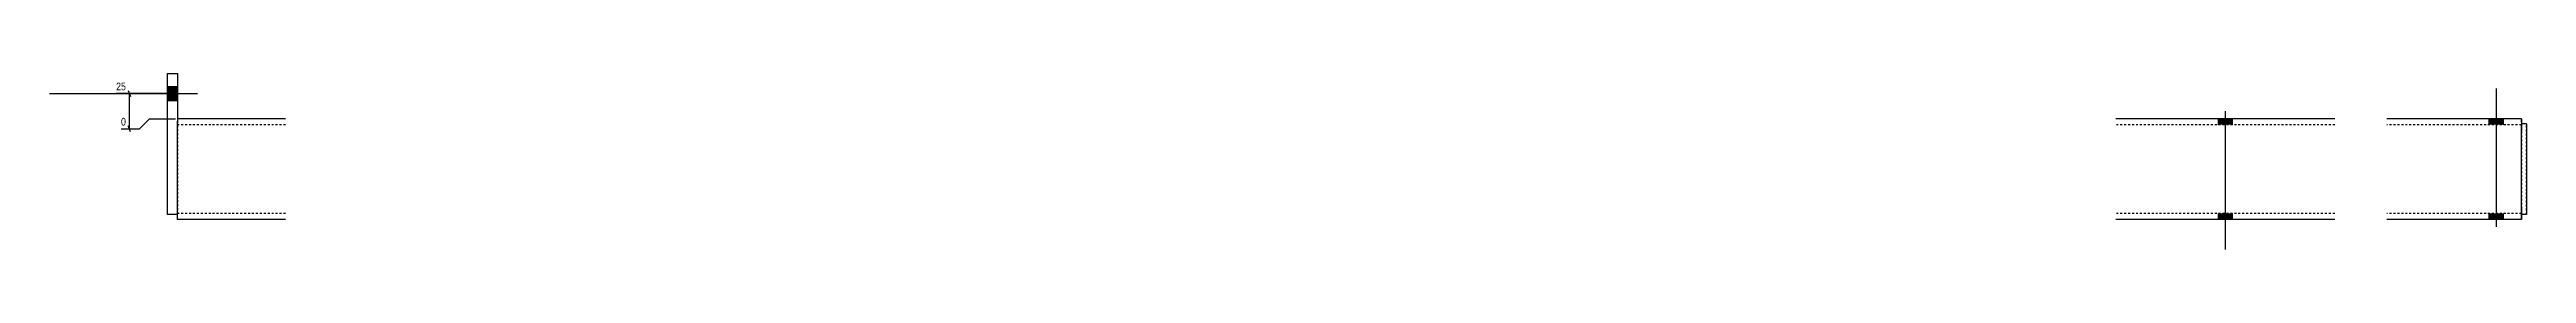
# Model space of a CAD drawing. Header units: millimetres. Extents: x 14 to 22894, y -8 to 835.
# Drawn here: x 12257 to 14724, y -8 to 167 of the extents above; entities that cross this region are included whole.
import ezdxf

# ---------------------------------------------------------------- set-up
doc = ezdxf.new("R2010")
doc.units = ezdxf.units.MM
doc.linetypes.add('DXK_LINE_DOT2', pattern=[3.9198, 1.9599, -1.9599])
doc.layers.add('MÅLSÆTNING', color=7, linetype='Continuous')
doc.layers.add('STÅL', color=7, linetype='Continuous')
doc.styles.add('Arial Narrow', font='ARIALN.TTF', dxfattribs={"height": 0.2})

msp = doc.modelspace()

# ---------------------------------------------------------------- hatches: boundary and pattern name
at = {"layer": 'STÅL', "linetype": 'Continuous'}
for points in [[(12374.4, 154.3), (12374.4, 140.3), (12384.4, 140.3), (12384.4, 154.3)], [(12374.4, 154.3), (12374.4, 140.3), (12384.4, 140.3), (12384.4, 154.3)], [(14431.4, 122.3), (14417.4, 122.3), (14417.4, 116.3), (14431.4, 116.3)], [(14431.4, 122.3), (14417.4, 122.3), (14417.4, 116.3), (14431.4, 116.3)], [(14701.4, 122.3), (14687.4, 122.3), (14687.4, 116.3), (14701.4, 116.3)], [(14701.4, 122.3), (14687.4, 122.3), (14687.4, 116.3), (14701.4, 116.3)], [(14431.4, 28.3), (14417.4, 28.3), (14417.4, 22.3), (14431.4, 22.3)], [(14431.4, 28.3), (14417.4, 28.3), (14417.4, 22.3), (14431.4, 22.3)], [(14701.4, 28.3), (14687.4, 28.3), (14687.4, 22.3), (14701.4, 22.3)], [(14701.4, 28.3), (14687.4, 28.3), (14687.4, 22.3), (14701.4, 22.3)]]:
    msp.add_hatch(color=96, dxfattribs=at).paths.add_polyline_path(points)

# ---------------------------------------------------------------- linework, layer by layer
at = {"layer": 'MÅLSÆTNING', "color": 7, "linetype": 'Continuous'}
for p, q in [((12335.2, 150.3), (12337.6, 144.3)), ((12382.4, 147.3), (12323.2, 147.3)), ((12336.4, 112.3), (12336.4, 147.3)), ((12328.1, 112.3), (12346.4, 112.3)), ((12337.6, 109.3), (12335.2, 115.3)), ((12346.4, 112.3), (12356.4, 122.3)), ((12356.4, 122.3), (12382.4, 122.3))]:
    msp.add_line(p, q, dxfattribs=at)
at = {"layer": 'STÅL', "color": 2, "linetype": 'Continuous'}
for p, q in [((12374.4, 167.3), (12384.4, 167.3)), ((12374.4, 27.3), (12374.4, 167.3)), ((12384.4, 167.3), (12384.4, 119.8)), ((12491.9, 122.3), (12384.4, 122.3)), ((12384.4, 22.3), (12384.4, 119.8)), ((14533.4, 122.3), (14315.4, 122.3)), ((14719.4, 122.3), (14585.4, 122.3)), ((14719.4, 122.3), (14719.4, 121.4)), ((14719.4, 121.4), (14719.4, 118.8)), ((14719.4, 118.8), (14719.4, 114.9)), ((14724.4, 117.3), (14719.4, 117.3)), ((14719.4, 114.9), (14719.4, 110.3)), ((14719.4, 34.3), (14719.4, 110.3)), ((14724.4, 117.3), (14724.4, 27.3)), ((12384.4, 27.3), (12374.4, 27.3)), ((14719.4, 34.3), (14719.4, 29.7)), ((14719.4, 29.7), (14719.4, 25.8)), ((14724.4, 27.3), (14719.4, 27.3)), ((14719.4, 25.8), (14719.4, 23.2)), ((12491.9, 22.3), (12384.4, 22.3)), ((14533.4, 22.3), (14315.4, 22.3)), ((14719.4, 22.3), (14585.4, 22.3)), ((14719.4, 23.2), (14719.4, 22.3))]:
    msp.add_line(p, q, dxfattribs=at)
at = {"layer": 'STÅL', "color": 7, "linetype": 'DXK_LINE_DOT2'}
for p, q in [((12374.4, 27.3), (12374.4, 167.3)), ((12384.4, 122.3), (12384.4, 119.8)), ((12384.4, 119.8), (12384.4, 27.3)), ((12491.9, 116.3), (12384.4, 116.3)), ((14533.4, 116.3), (14315.4, 116.3)), ((14719.4, 116.3), (14585.4, 116.3)), ((14719.4, 121.4), (14719.4, 122.3)), ((14719.4, 118.8), (14719.4, 121.4)), ((14719.4, 114.9), (14719.4, 118.8)), ((14719.4, 27.3), (14719.4, 117.3)), ((14719.4, 117.3), (14719.4, 117.3)), ((14719.4, 117.3), (14719.4, 27.3)), ((14719.4, 115.8), (14719.4, 116.3)), ((14719.4, 115.8), (14719.4, 116.3)), ((14719.4, 114.5), (14719.4, 115.8)), ((14719.4, 114.9), (14719.4, 115.8)), ((14719.4, 114.5), (14719.4, 114.9)), ((14719.4, 110.3), (14719.4, 114.9)), ((14719.4, 112.6), (14719.4, 114.5)), ((14719.4, 112.6), (14719.4, 114.5)), ((14719.4, 32), (14719.4, 112.6)), ((14719.4, 32), (14719.4, 112.6)), ((14719.4, 34.3), (14719.4, 110.3)), ((14724.4, 27.3), (14724.4, 117.3)), ((14724.4, 117.3), (14724.4, 117.3)), ((12491.9, 28.3), (12384.4, 28.3)), ((14533.4, 28.3), (14315.4, 28.3)), ((14719.4, 28.3), (14585.4, 28.3)), ((14719.4, 29.7), (14719.4, 34.3)), ((14719.4, 32), (14719.4, 29.7)), ((14719.4, 30.1), (14719.4, 32)), ((14719.4, 28.8), (14719.4, 30.1)), ((14719.4, 29.7), (14719.4, 28.8)), ((14719.4, 25.8), (14719.4, 29.7)), ((14719.4, 28.8), (14719.4, 28.3)), ((14719.4, 28.3), (14719.4, 28.8)), ((14719.4, 27.3), (14719.4, 27.3)), ((14719.4, 23.2), (14719.4, 25.8)), ((14724.4, 27.3), (14724.4, 27.3)), ((12384.4, 22.3), (12384.4, 23.2)), ((14719.4, 22.3), (14719.4, 23.2))]:
    msp.add_line(p, q, dxfattribs=at)
at = {"layer": 'STÅL', "color": 96, "linetype": 'Continuous'}
for p, q in [((12374.4, 154.3), (12384.4, 154.3)), ((12374.4, 154.3), (12384.4, 154.3)), ((14694.4, 14.8), (14694.4, 152.3)), ((14694.4, 14.8), (14694.4, 152.3)), ((12256.9, 147.3), (12404.4, 147.3)), ((12256.9, 147.3), (12404.4, 147.3)), ((12374.4, 140.3), (12384.4, 140.3)), ((12374.4, 140.3), (12384.4, 140.3)), ((14424.4, 129.8), (14424.4, -7.7)), ((14424.4, 129.8), (14424.4, -7.7)), ((14417.4, 122.3), (14417.4, 116.3)), ((14417.4, 122.3), (14417.4, 116.3)), ((14431.4, 122.3), (14431.4, 116.3)), ((14431.4, 122.3), (14431.4, 116.3)), ((14687.4, 116.3), (14687.4, 122.3)), ((14687.4, 116.3), (14687.4, 122.3)), ((14701.4, 116.3), (14701.4, 122.3)), ((14701.4, 116.3), (14701.4, 122.3)), ((14417.4, 28.3), (14417.4, 22.3)), ((14417.4, 28.3), (14417.4, 22.3)), ((14431.4, 28.3), (14431.4, 22.3)), ((14431.4, 28.3), (14431.4, 22.3)), ((14687.4, 22.3), (14687.4, 28.3)), ((14687.4, 22.3), (14687.4, 28.3)), ((14701.4, 22.3), (14701.4, 28.3)), ((14701.4, 22.3), (14701.4, 28.3))]:
    msp.add_line(p, q, dxfattribs=at)

# ---------------------------------------------------------------- next in the draw order: wipeouts: each hides what was drawn before it
at = {"color": 0, "linetype": 'Continuous'}
for points in [[(12334.6, 148.9), (12334.6, 160.1), (12321.6, 160.1), (12321.6, 148.9)], [(12334.6, 113.9), (12334.6, 125.1), (12326.5, 125.1), (12326.5, 113.9)]]:
    msp.add_wipeout(points, dxfattribs=at).dxf.layer = 'MÅLSÆTNING'

# ---------------------------------------------------------------- next in the draw order: texts
at = {"layer": 'MÅLSÆTNING', "color": 3, "linetype": 'Continuous', "style": 'Arial Narrow'}
for s, p in [('25', (12323.2, 150.5)), ('0', (12328.1, 115.5))]:
    msp.add_text(s, height=7.64, dxfattribs=at).set_placement(p)

doc.saveas('drawing.dxf')
